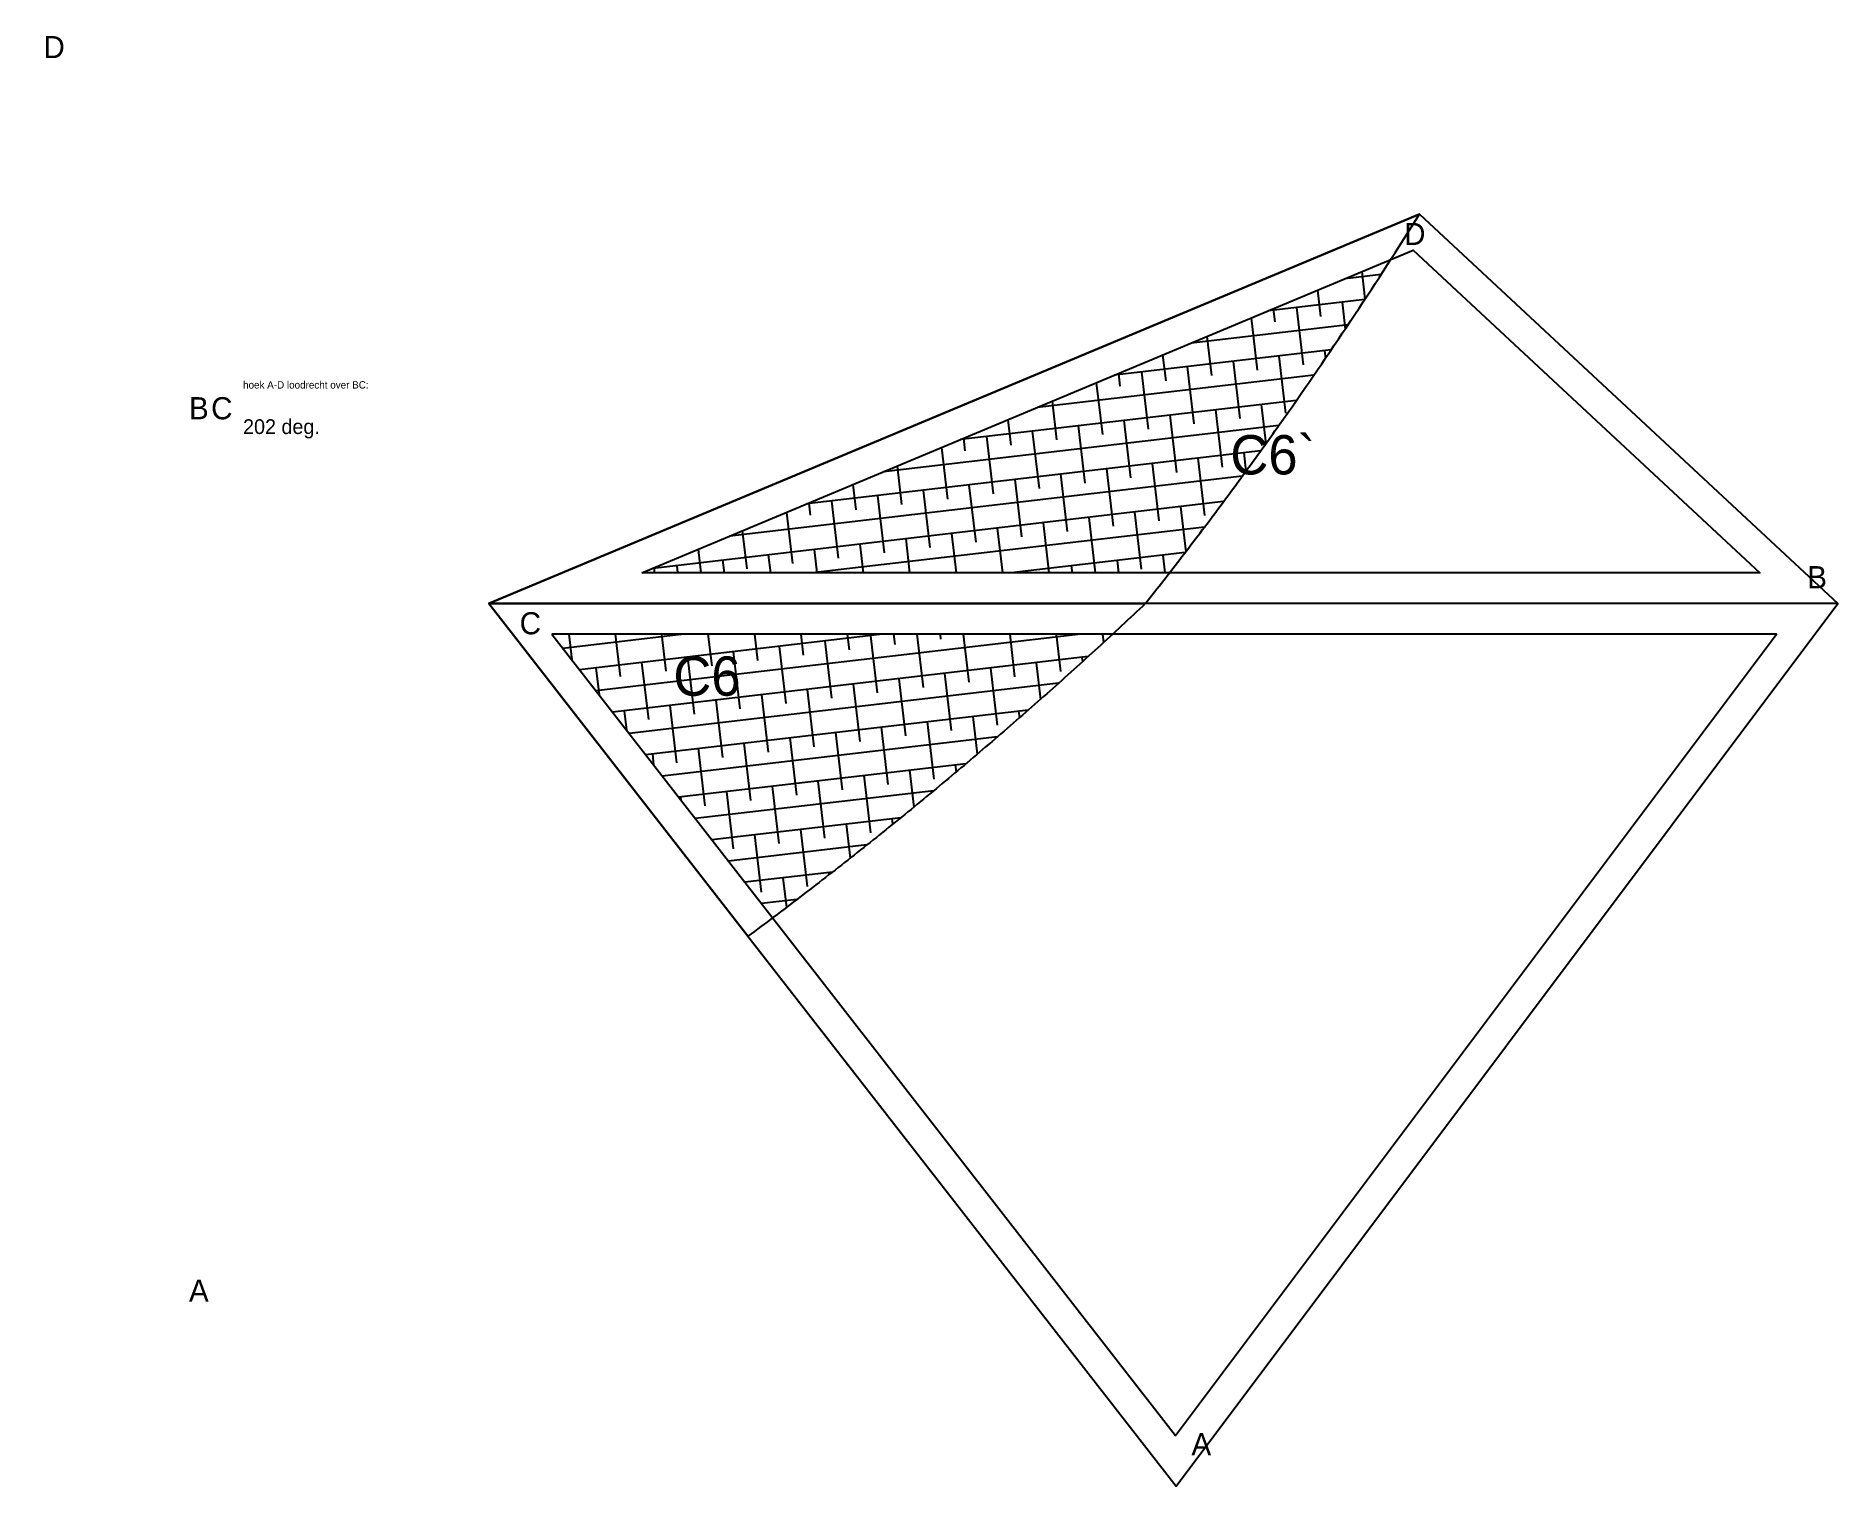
# Model space of a CAD drawing. Extents: x -8646 to 178477, y -34077 to 43180.
# Drawn here: x 174691 to 177622, y 34422 to 36782 of the extents above; entities that cross this region are included whole.
import ezdxf

# ---------------------------------------------------------------- set-up
doc = ezdxf.new("R2010")
doc.units = 0
doc.header["$MEASUREMENT"] = 0
for name, color, linetype in [('08-text.roosters', 7, 'CONTINUOUS'), ('81_roosters.GEVULD', 7, 'CONTINUOUS'), ('81_roosters.hatch', 252, 'CONTINUOUS'), ('81_roosters.offsets', 1, 'CONTINUOUS'), ('81_ROOSTERS_PLINE', 5, 'CONTINUOUS')]:
    doc.layers.add(name, color=color, linetype=linetype)

msp = doc.modelspace()

# ---------------------------------------------------------------- texts
at = {"layer": '08-text.roosters'}
for s, height, p in [('D', 36, (174702.6, 36745.9, -1513.9)), ('D', 36, (176916.3, 36441.8)), ('hoek A-D loodrecht over BC: ', 12, (175027.4, 36208.1)), ('B', 36, (174939.4, 36158.1)), ('C', 36, (174975.4, 36158.1)), ('202 deg.', 24, (175027.4, 36134.1)), ('C6`', 64, (176633.6, 36068.3)), ('B', 36, (177572.2, 35883.1)), ('C', 36, (175477.4, 35808.1)), ('C6', 64, (175727.4, 35708.1)), ('A', 36, (174939.4, 34721.9, -1117.9)), ('A', 36, (176570.3, 34471.9))]:
    msp.add_text(s, height=height, dxfattribs=at).set_placement(p)

# ---------------------------------------------------------------- hatches: boundary and pattern name
at = {"layer": '81_roosters.hatch', "extrusion": (4.16334e-17, 1.56125e-16, -1)}
h = msp.add_hatch(dxfattribs=at)
h.set_pattern_fill('ANSI38', color=256, scale=300, style=0)
h.set_pattern_definition([(173.333, (-176495.31, 35858.085), (-4.3537, -37.2464), []), (263.333, (-176495.31, 35858.085), (28.5391, -78.8465), [93.75, -56.25])])
h.paths.add_polyline_path([(-176894.6, 36418.1), (-176889.4, 36409.9), (-176882.8, 36399.8), (-176876.2, 36389.6), (-176869.7, 36379.4), (-176863, 36369.3), (-176856.4, 36359.1), (-176849.8, 36349), (-176843.1, 36338.9), (-176836.4, 36328.8), (-176829.7, 36318.7), (-176823, 36308.6), (-176816.3, 36298.6), (-176809.5, 36288.5), (-176802.7, 36278.5), (-176795.9, 36268.4), (-176789.1, 36258.4), (-176782.3, 36248.4), (-176775.5, 36238.4), (-176768.6, 36228.4), (-176761.7, 36218.4), (-176754.9, 36208.5), (-176747.9, 36198.5), (-176741, 36188.6), (-176734.1, 36178.6), (-176727.1, 36168.7), (-176720.1, 36158.8), (-176713.1, 36148.9), (-176709.6, 36144), (-176706.1, 36139.1), (-176702.6, 36134.1), (-176699.1, 36129.2), (-176695.6, 36124.3), (-176692.1, 36119.3), (-176688.5, 36114.4), (-176685, 36109.5), (-176681.5, 36104.6), (-176677.9, 36099.7), (-176674.4, 36094.8), (-176670.8, 36089.9), (-176667.3, 36084.9), (-176663.7, 36080), (-176660.1, 36075.2), (-176656.6, 36070.3), (-176653, 36065.4), (-176649.4, 36060.5), (-176645.8, 36055.6), (-176642.3, 36050.7), (-176638.7, 36045.8), (-176635.1, 36041), (-176631.5, 36036.1), (-176627.9, 36031.2), (-176624.3, 36026.3), (-176620.6, 36021.5), (-176617, 36016.6), (-176613.4, 36011.8), (-176609.8, 36006.9), (-176606.2, 36002.1), (-176602.5, 35997.2), (-176598.9, 35992.4), (-176595.2, 35987.5), (-176591.6, 35982.7), (-176588, 35977.9), (-176584.3, 35973), (-176580.6, 35968.2), (-176577, 35963.4), (-176573.3, 35958.6), (-176569.6, 35953.7), (-176566, 35948.9), (-176562.3, 35944.1), (-176558.6, 35939.3), (-176554.9, 35934.5), (-176551.2, 35929.7), (-176547.5, 35924.9), (-176543.8, 35920.1), (-176540.1, 35915.3), (-176536.4, 35910.5), (-176534.5, 35908.1), (-175676.3, 35908.1)])
h.paths.add_polyline_path([(-176441.8, 35808.1), (-176437.5, 35804.1), (-176432.6, 35799.7), (-176427.8, 35795.2), (-176422.9, 35790.7), (-176418.1, 35786.3), (-176413.2, 35781.8), (-176408.3, 35777.4), (-176403.5, 35772.9), (-176398.6, 35768.5), (-176393.7, 35764.1), (-176388.8, 35759.7), (-176383.9, 35755.2), (-176379, 35750.8), (-176374.2, 35746.4), (-176369.3, 35742), (-176364.3, 35737.6), (-176359.4, 35733.2), (-176354.5, 35728.8), (-176349.6, 35724.4), (-176344.7, 35720), (-176339.8, 35715.6), (-176334.8, 35711.3), (-176329.9, 35706.9), (-176325, 35702.5), (-176320, 35698.1), (-176315.1, 35693.8), (-176310.1, 35689.4), (-176305.2, 35685.1), (-176300.2, 35680.7), (-176295.3, 35676.4), (-176290.3, 35672.1), (-176285.3, 35667.7), (-176280.4, 35663.4), (-176275.4, 35659.1), (-176270.4, 35654.8), (-176265.4, 35650.5), (-176260.4, 35646.1), (-176255.4, 35641.8), (-176250.4, 35637.5), (-176245.4, 35633.2), (-176240.4, 35629), (-176235.4, 35624.7), (-176230.4, 35620.4), (-176225.4, 35616.1), (-176220.4, 35611.8), (-176215.4, 35607.6), (-176210.3, 35603.3), (-176205.3, 35599.1), (-176200.3, 35594.8), (-176195.2, 35590.6), (-176190.2, 35586.3), (-176185.1, 35582.1), (-176180.1, 35577.8), (-176175, 35573.6), (-176170, 35569.4), (-176164.9, 35565.2), (-176159.8, 35560.9), (-176154.8, 35556.7), (-176149.7, 35552.5), (-176144.6, 35548.3), (-176139.5, 35544.1), (-176134.4, 35539.9), (-176129.3, 35535.8), (-176124.3, 35531.6), (-176119.2, 35527.4), (-176114.1, 35523.2), (-176108.9, 35519), (-176103.8, 35514.9), (-176098.7, 35510.7), (-176093.6, 35506.6), (-176088.5, 35502.4), (-176083.4, 35498.3), (-176078.2, 35494.1), (-176073.1, 35490), (-176068, 35485.9), (-176062.8, 35481.7), (-176057.7, 35477.6), (-176052.5, 35473.5), (-176047.4, 35469.4), (-176042.2, 35465.3), (-176037.1, 35461.2), (-176031.9, 35457.1), (-176026.7, 35453), (-176021.6, 35448.9), (-176016.4, 35444.8), (-176011.2, 35440.7), (-176006, 35436.7), (-176000.8, 35432.6), (-175995.6, 35428.5), (-175990.5, 35424.5), (-175985.3, 35420.4), (-175980.1, 35416.4), (-175974.9, 35412.3), (-175969.6, 35408.3), (-175964.4, 35404.2), (-175959.2, 35400.2), (-175954, 35396.2), (-175948.8, 35392.2), (-175943.6, 35388.2), (-175938.3, 35384.1), (-175933.1, 35380.1), (-175927.8, 35376.1), (-175922.6, 35372.1), (-175917.4, 35368.1), (-175912.1, 35364.2), (-175906.9, 35360.2), (-175901.6, 35356.2), (-175896.3, 35352.2), (-175891.1, 35348.3), (-175888.9, 35346.6), (-175529.7, 35808.1)])
h.paths.add_polyline_path([(-175743.4, 35692.1), (-175818.1, 35692.1), (-175818.1, 35788.1), (-175743.4, 35788.1)], flags=24)

# ---------------------------------------------------------------- linework, layer by layer
at = {"layer": '81_roosters.GEVULD', "extrusion": (4.16334e-17, 1.56125e-16, -1)}
msp.add_lwpolyline([(-176495.3, 35858.1), (-176499.1, 35862.8), (-176502.8, 35867.6), (-176506.6, 35872.3), (-176510.3, 35877.1), (-176514.1, 35881.9), (-176517.8, 35886.6), (-176521.5, 35891.4), (-176525.2, 35896.2), (-176529, 35901), (-176532.7, 35905.7), (-176536.4, 35910.5), (-176540.1, 35915.3), (-176543.8, 35920.1), (-176547.5, 35924.9), (-176551.2, 35929.7), (-176554.9, 35934.5), (-176558.6, 35939.3), (-176562.3, 35944.1), (-176566, 35948.9), (-176569.6, 35953.7), (-176573.3, 35958.6), (-176577, 35963.4), (-176580.6, 35968.2), (-176584.3, 35973), (-176588, 35977.9), (-176591.6, 35982.7), (-176595.2, 35987.5), (-176598.9, 35992.4), (-176602.5, 35997.2), (-176606.2, 36002.1), (-176609.8, 36006.9), (-176613.4, 36011.8), (-176617, 36016.6), (-176620.6, 36021.5), (-176624.3, 36026.3), (-176627.9, 36031.2), (-176631.5, 36036.1), (-176635.1, 36041), (-176638.7, 36045.8), (-176642.3, 36050.7), (-176645.8, 36055.6), (-176649.4, 36060.5), (-176653, 36065.4), (-176656.6, 36070.3), (-176660.1, 36075.2), (-176663.7, 36080), (-176667.3, 36084.9), (-176670.8, 36089.9), (-176674.4, 36094.8), (-176677.9, 36099.7), (-176681.5, 36104.6), (-176685, 36109.5), (-176688.5, 36114.4), (-176692.1, 36119.3), (-176695.6, 36124.3), (-176699.1, 36129.2), (-176702.6, 36134.1), (-176706.1, 36139.1), (-176709.6, 36144), (-176713.1, 36148.9), (-176720.1, 36158.8), (-176727.1, 36168.7), (-176734.1, 36178.6), (-176741, 36188.6), (-176747.9, 36198.5), (-176754.9, 36208.5), (-176761.7, 36218.4), (-176768.6, 36228.4), (-176775.5, 36238.4), (-176782.3, 36248.4), (-176789.1, 36258.4), (-176795.9, 36268.4), (-176802.7, 36278.5), (-176809.5, 36288.5), (-176816.3, 36298.6), (-176823, 36308.6), (-176829.7, 36318.7), (-176836.4, 36328.8), (-176843.1, 36338.9), (-176849.8, 36349), (-176856.4, 36359.1), (-176863, 36369.3), (-176869.7, 36379.4), (-176876.2, 36389.6), (-176882.8, 36399.8), (-176889.4, 36409.9), (-176895.9, 36420.1), (-176902.5, 36430.3), (-176909, 36440.6), (-176915.5, 36450.8), (-176921.9, 36461), (-176928.4, 36471.3), (-176934.8, 36481.5), (-176941.3, 36491.8), (-175427.4, 35858.1), (-176495.3, 35858.1)], dxfattribs=at)
at = {"layer": '81_roosters.GEVULD', "extrusion": (-2.98372e-16, -7.63278e-16, -1)}
msp.add_lwpolyline([(-176495.3, 35858.1), (-176490.5, 35853.6), (-176485.7, 35849), (-176480.9, 35844.5), (-176476.1, 35840), (-176471.3, 35835.5), (-176466.5, 35831), (-176461.6, 35826.5), (-176456.8, 35822), (-176452, 35817.6), (-176447.2, 35813.1), (-176442.3, 35808.6), (-176437.5, 35804.1), (-176432.6, 35799.7), (-176427.8, 35795.2), (-176422.9, 35790.7), (-176418.1, 35786.3), (-176413.2, 35781.8), (-176408.3, 35777.4), (-176403.5, 35772.9), (-176398.6, 35768.5), (-176393.7, 35764.1), (-176388.8, 35759.7), (-176383.9, 35755.2), (-176379, 35750.8), (-176374.2, 35746.4), (-176369.3, 35742), (-176364.3, 35737.6), (-176359.4, 35733.2), (-176354.5, 35728.8), (-176349.6, 35724.4), (-176344.7, 35720), (-176339.8, 35715.6), (-176334.8, 35711.3), (-176329.9, 35706.9), (-176325, 35702.5), (-176320, 35698.1), (-176315.1, 35693.8), (-176310.1, 35689.4), (-176305.2, 35685.1), (-176300.2, 35680.7), (-176295.3, 35676.4), (-176290.3, 35672.1), (-176285.3, 35667.7), (-176280.4, 35663.4), (-176275.4, 35659.1), (-176270.4, 35654.8), (-176265.4, 35650.5), (-176260.4, 35646.1), (-176255.4, 35641.8), (-176250.4, 35637.5), (-176245.4, 35633.2), (-176240.4, 35629), (-176235.4, 35624.7), (-176230.4, 35620.4), (-176225.4, 35616.1), (-176220.4, 35611.8), (-176215.4, 35607.6), (-176210.3, 35603.3), (-176205.3, 35599.1), (-176200.3, 35594.8), (-176195.2, 35590.6), (-176190.2, 35586.3), (-176185.1, 35582.1), (-176180.1, 35577.8), (-176175, 35573.6), (-176170, 35569.4), (-176164.9, 35565.2), (-176159.8, 35560.9), (-176154.8, 35556.7), (-176149.7, 35552.5), (-176144.6, 35548.3), (-176139.5, 35544.1), (-176134.4, 35539.9), (-176129.3, 35535.8), (-176124.3, 35531.6), (-176119.2, 35527.4), (-176114.1, 35523.2), (-176108.9, 35519), (-176103.8, 35514.9), (-176098.7, 35510.7), (-176093.6, 35506.6), (-176088.5, 35502.4), (-176083.4, 35498.3), (-176078.2, 35494.1), (-176073.1, 35490), (-176068, 35485.9), (-176062.8, 35481.7), (-176057.7, 35477.6), (-176052.5, 35473.5), (-176047.4, 35469.4), (-176042.2, 35465.3), (-176037.1, 35461.2), (-176031.9, 35457.1), (-176026.7, 35453), (-176021.6, 35448.9), (-176016.4, 35444.8), (-176011.2, 35440.7), (-176006, 35436.7), (-176000.8, 35432.6), (-175995.6, 35428.5), (-175990.5, 35424.5), (-175985.3, 35420.4), (-175980.1, 35416.4), (-175974.9, 35412.3), (-175969.6, 35408.3), (-175964.4, 35404.2), (-175959.2, 35400.2), (-175954, 35396.2), (-175948.8, 35392.2), (-175943.6, 35388.2), (-175938.3, 35384.1), (-175933.1, 35380.1), (-175927.8, 35376.1), (-175922.6, 35372.1), (-175917.4, 35368.1), (-175912.1, 35364.2), (-175906.9, 35360.2), (-175901.6, 35356.2), (-175896.3, 35352.2), (-175891.1, 35348.3), (-175885.8, 35344.3), (-175880.5, 35340.3), (-175875.3, 35336.4), (-175870, 35332.4), (-175864.7, 35328.5), (-175859.4, 35324.6), (-175854.1, 35320.6), (-175848.8, 35316.7), (-175427.4, 35858.1), (-176495.3, 35858.1)], dxfattribs=at)
at = {"layer": '81_roosters.offsets', "flags": 128}
for points in [[(175427.4, 35858.1), (176941.3, 36491.8), (177622.2, 35858.1)], [(175676.3, 35908.1), (176930.8, 36433.2), (177495, 35908.1)], [(175427.4, 35858.1), (176545.3, 34421.9), (177622.2, 35858.1)], [(175529.7, 35808.1), (176544.6, 34504.3), (177522.2, 35808.1)]]:
    msp.add_lwpolyline(points, close=True, dxfattribs=at)
at = {"layer": '81_ROOSTERS_PLINE', "extrusion": (-0.927535, -0.373735, -1.11022e-16)}
msp.add_lwpolyline([(31838.7, -1067.9), (31833.9, -1071.7), (31829.2, -1075.4), (31824.4, -1079.2), (31819.6, -1082.9), (31814.9, -1086.6), (31810.1, -1090.4), (31805.3, -1094.1), (31800.6, -1097.8), (31795.8, -1101.6), (31791, -1105.3), (31786.2, -1109), (31781.4, -1112.7), (31776.6, -1116.4), (31771.8, -1120.1), (31767, -1123.8), (31762.2, -1127.5), (31757.4, -1131.2), (31752.6, -1134.9), (31747.8, -1138.6), (31743, -1142.2), (31738.2, -1145.9), (31733.4, -1149.6), (31728.5, -1153.2), (31723.7, -1156.9), (31718.9, -1160.5), (31714, -1164.2), (31709.2, -1167.8), (31704.4, -1171.5), (31699.5, -1175.1), (31694.7, -1178.8), (31689.8, -1182.4), (31685, -1186), (31680.1, -1189.6), (31675.3, -1193.2), (31670.4, -1196.9), (31665.5, -1200.5), (31660.7, -1204.1), (31655.8, -1207.7), (31650.9, -1211.3), (31646, -1214.8), (31641.2, -1218.4), (31636.3, -1222), (31631.4, -1225.6), (31626.5, -1229.2), (31621.6, -1232.7), (31616.7, -1236.3), (31611.8, -1239.9), (31606.9, -1243.4), (31602, -1247), (31597.1, -1250.5), (31592.2, -1254), (31587.2, -1257.6), (31582.3, -1261.1), (31577.4, -1264.7), (31572.5, -1268.2), (31567.6, -1271.7), (31562.6, -1275.2), (31557.7, -1278.7), (31552.7, -1282.2), (31547.8, -1285.7), (31537.9, -1292.7), (31528, -1299.7), (31518.1, -1306.7), (31508.2, -1313.6), (31498.2, -1320.5), (31488.3, -1327.4), (31478.3, -1334.3), (31468.3, -1341.2), (31458.4, -1348.1), (31448.4, -1354.9), (31438.3, -1361.7), (31428.3, -1368.5), (31418.3, -1375.3), (31408.2, -1382.1), (31398.2, -1388.8), (31388.1, -1395.6), (31378, -1402.3), (31367.9, -1409), (31357.8, -1415.7), (31347.7, -1422.3), (31337.6, -1429), (31327.5, -1435.6), (31317.3, -1442.2), (31307.2, -1448.8), (31297, -1455.4), (31286.8, -1462), (31276.6, -1468.5), (31266.4, -1475.1), (31256.2, -1481.6), (31246, -1488.1), (31235.7, -1494.5), (31225.5, -1501), (31215.2, -1507.4), (31204.9, -1513.9), (31838.7, 0), (31838.7, -1067.9)], dxfattribs=at)
at = {"layer": '81_ROOSTERS_PLINE', "extrusion": (0.927535, 0.373735, 4.996e-16)}
msp.add_lwpolyline([(-31204.9, -1513.9), (-31838.7, -2194.8), (-31838.7, -1067.9), (-31833.9, -1071.7), (-31829.2, -1075.4), (-31824.4, -1079.2), (-31819.6, -1082.9), (-31814.9, -1086.6), (-31810.1, -1090.4), (-31805.3, -1094.1), (-31800.6, -1097.8), (-31795.8, -1101.6), (-31791, -1105.3), (-31786.2, -1109), (-31781.4, -1112.7), (-31776.6, -1116.4), (-31771.8, -1120.1), (-31767, -1123.8), (-31762.2, -1127.5), (-31757.4, -1131.2), (-31752.6, -1134.9), (-31747.8, -1138.6), (-31743, -1142.2), (-31738.2, -1145.9), (-31733.4, -1149.6), (-31728.5, -1153.2), (-31723.7, -1156.9), (-31718.9, -1160.5), (-31714, -1164.2), (-31709.2, -1167.8), (-31704.4, -1171.5), (-31699.5, -1175.1), (-31694.7, -1178.8), (-31689.8, -1182.4), (-31685, -1186), (-31680.1, -1189.6), (-31675.3, -1193.2), (-31670.4, -1196.9), (-31665.5, -1200.5), (-31660.7, -1204.1), (-31655.8, -1207.7), (-31650.9, -1211.3), (-31646, -1214.8), (-31641.2, -1218.4), (-31636.3, -1222), (-31631.4, -1225.6), (-31626.5, -1229.2), (-31621.6, -1232.7), (-31616.7, -1236.3), (-31611.8, -1239.9), (-31606.9, -1243.4), (-31602, -1247), (-31597.1, -1250.5), (-31592.2, -1254), (-31587.2, -1257.6), (-31582.3, -1261.1), (-31577.4, -1264.7), (-31572.5, -1268.2), (-31567.6, -1271.7), (-31562.6, -1275.2), (-31557.7, -1278.7), (-31552.7, -1282.2), (-31547.8, -1285.7), (-31537.9, -1292.7), (-31528, -1299.7), (-31518.1, -1306.7), (-31508.2, -1313.6), (-31498.2, -1320.5), (-31488.3, -1327.4), (-31478.3, -1334.3), (-31468.3, -1341.2), (-31458.4, -1348.1), (-31448.4, -1354.9), (-31438.3, -1361.7), (-31428.3, -1368.5), (-31418.3, -1375.3), (-31408.2, -1382.1), (-31398.2, -1388.8), (-31388.1, -1395.6), (-31378, -1402.3), (-31367.9, -1409), (-31357.8, -1415.7), (-31347.7, -1422.3), (-31337.6, -1429), (-31327.5, -1435.6), (-31317.3, -1442.2), (-31307.2, -1448.8), (-31297, -1455.4), (-31286.8, -1462), (-31276.6, -1468.5), (-31266.4, -1475.1), (-31256.2, -1481.6), (-31246, -1488.1), (-31235.7, -1494.5), (-31225.5, -1501), (-31215.2, -1507.4), (-31204.9, -1513.9)], dxfattribs=at)
at = {"layer": '81_ROOSTERS_PLINE'}
for points in [[(176941.3, 36491.8), (177622.2, 35858.1), (176495.3, 35858.1), (176499.1, 35862.8), (176502.8, 35867.6), (176506.6, 35872.3), (176510.3, 35877.1), (176514.1, 35881.9), (176517.8, 35886.6), (176521.5, 35891.4), (176525.2, 35896.2), (176529, 35901), (176532.7, 35905.7), (176536.4, 35910.5), (176540.1, 35915.3), (176543.8, 35920.1), (176547.5, 35924.9), (176551.2, 35929.7), (176554.9, 35934.5), (176558.6, 35939.3), (176562.3, 35944.1), (176566, 35948.9), (176569.6, 35953.7), (176573.3, 35958.6), (176577, 35963.4), (176580.6, 35968.2), (176584.3, 35973), (176588, 35977.9), (176591.6, 35982.7), (176595.2, 35987.5), (176598.9, 35992.4), (176602.5, 35997.2), (176606.2, 36002.1), (176609.8, 36006.9), (176613.4, 36011.8), (176617, 36016.6), (176620.6, 36021.5), (176624.3, 36026.3), (176627.9, 36031.2), (176631.5, 36036.1), (176635.1, 36041), (176638.7, 36045.8), (176642.3, 36050.7), (176645.8, 36055.6), (176649.4, 36060.5), (176653, 36065.4), (176656.6, 36070.3), (176660.1, 36075.2), (176663.7, 36080), (176667.3, 36084.9), (176670.8, 36089.9), (176674.4, 36094.8), (176677.9, 36099.7), (176681.5, 36104.6), (176685, 36109.5), (176688.5, 36114.4), (176692.1, 36119.3), (176695.6, 36124.3), (176699.1, 36129.2), (176702.6, 36134.1), (176706.1, 36139.1), (176709.6, 36144), (176713.1, 36148.9), (176720.1, 36158.8), (176727.1, 36168.7), (176734.1, 36178.6), (176741, 36188.6), (176747.9, 36198.5), (176754.9, 36208.5), (176761.7, 36218.4), (176768.6, 36228.4), (176775.5, 36238.4), (176782.3, 36248.4), (176789.1, 36258.4), (176795.9, 36268.4), (176802.7, 36278.5), (176809.5, 36288.5), (176816.3, 36298.6), (176823, 36308.6), (176829.7, 36318.7), (176836.4, 36328.8), (176843.1, 36338.9), (176849.8, 36349), (176856.4, 36359.1), (176863, 36369.3), (176869.7, 36379.4), (176876.2, 36389.6), (176882.8, 36399.8), (176889.4, 36409.9), (176895.9, 36420.1), (176902.5, 36430.3), (176909, 36440.6), (176915.5, 36450.8), (176921.9, 36461), (176928.4, 36471.3), (176934.8, 36481.5), (176941.3, 36491.8)], [(175848.8, 35316.7), (176545.3, 34421.9), (177622.2, 35858.1), (176495.3, 35858.1), (176490.5, 35853.6), (176485.7, 35849), (176480.9, 35844.5), (176476.1, 35840), (176471.3, 35835.5), (176466.5, 35831), (176461.6, 35826.5), (176456.8, 35822), (176452, 35817.6), (176447.2, 35813.1), (176442.3, 35808.6), (176437.5, 35804.1), (176432.6, 35799.7), (176427.8, 35795.2), (176422.9, 35790.7), (176418.1, 35786.3), (176413.2, 35781.8), (176408.3, 35777.4), (176403.5, 35772.9), (176398.6, 35768.5), (176393.7, 35764.1), (176388.8, 35759.7), (176383.9, 35755.2), (176379, 35750.8), (176374.2, 35746.4), (176369.3, 35742), (176364.3, 35737.6), (176359.4, 35733.2), (176354.5, 35728.8), (176349.6, 35724.4), (176344.7, 35720), (176339.8, 35715.6), (176334.8, 35711.3), (176329.9, 35706.9), (176325, 35702.5), (176320, 35698.1), (176315.1, 35693.8), (176310.1, 35689.4), (176305.2, 35685.1), (176300.2, 35680.7), (176295.3, 35676.4), (176290.3, 35672.1), (176285.3, 35667.7), (176280.4, 35663.4), (176275.4, 35659.1), (176270.4, 35654.8), (176265.4, 35650.5), (176260.4, 35646.1), (176255.4, 35641.8), (176250.4, 35637.5), (176245.4, 35633.2), (176240.4, 35629), (176235.4, 35624.7), (176230.4, 35620.4), (176225.4, 35616.1), (176220.4, 35611.8), (176215.4, 35607.6), (176210.3, 35603.3), (176205.3, 35599.1), (176200.3, 35594.8), (176195.2, 35590.6), (176190.2, 35586.3), (176185.1, 35582.1), (176180.1, 35577.8), (176175, 35573.6), (176170, 35569.4), (176164.9, 35565.2), (176159.8, 35560.9), (176154.8, 35556.7), (176149.7, 35552.5), (176144.6, 35548.3), (176139.5, 35544.1), (176134.4, 35539.9), (176129.3, 35535.8), (176124.3, 35531.6), (176119.2, 35527.4), (176114.1, 35523.2), (176108.9, 35519), (176103.8, 35514.9), (176098.7, 35510.7), (176093.6, 35506.6), (176088.5, 35502.4), (176083.4, 35498.3), (176078.2, 35494.1), (176073.1, 35490), (176068, 35485.9), (176062.8, 35481.7), (176057.7, 35477.6), (176052.5, 35473.5), (176047.4, 35469.4), (176042.2, 35465.3), (176037.1, 35461.2), (176031.9, 35457.1), (176026.7, 35453), (176021.6, 35448.9), (176016.4, 35444.8), (176011.2, 35440.7), (176006, 35436.7), (176000.8, 35432.6), (175995.6, 35428.5), (175990.5, 35424.5), (175985.3, 35420.4), (175980.1, 35416.4), (175974.9, 35412.3), (175969.6, 35408.3), (175964.4, 35404.2), (175959.2, 35400.2), (175954, 35396.2), (175948.8, 35392.2), (175943.6, 35388.2), (175938.3, 35384.1), (175933.1, 35380.1), (175927.8, 35376.1), (175922.6, 35372.1), (175917.4, 35368.1), (175912.1, 35364.2), (175906.9, 35360.2), (175901.6, 35356.2), (175896.3, 35352.2), (175891.1, 35348.3), (175885.8, 35344.3), (175880.5, 35340.3), (175875.3, 35336.4), (175870, 35332.4), (175864.7, 35328.5), (175859.4, 35324.6), (175854.1, 35320.6), (175848.8, 35316.7)]]:
    msp.add_lwpolyline(points, dxfattribs=at)
at = {"layer": '81_ROOSTERS_PLINE', "extrusion": (-1, -5.37954e-16, 1.66533e-16)}
msp.add_lwpolyline([(-36158.1, -1067.9), (-36153.6, -1063.1), (-36149, -1058.3), (-36144.5, -1053.5), (-36140, -1048.7), (-36135.5, -1043.9), (-36131, -1039.1), (-36126.5, -1034.2), (-36122, -1029.4), (-36117.6, -1024.6), (-36113.1, -1019.7), (-36108.6, -1014.9), (-36104.1, -1010.1), (-36099.7, -1005.2), (-36095.2, -1000.4), (-36090.7, -995.5), (-36086.3, -990.7), (-36081.8, -985.8), (-36077.4, -980.9), (-36072.9, -976.1), (-36068.5, -971.2), (-36064.1, -966.3), (-36059.7, -961.4), (-36055.2, -956.5), (-36050.8, -951.6), (-36046.4, -946.7), (-36042, -941.8), (-36037.6, -936.9), (-36033.2, -932), (-36028.8, -927.1), (-36024.4, -922.2), (-36020, -917.3), (-36015.6, -912.4), (-36011.3, -907.4), (-36006.9, -902.5), (-36002.5, -897.6), (-35998.1, -892.6), (-35993.8, -887.7), (-35989.4, -882.7), (-35985.1, -877.8), (-35980.7, -872.8), (-35976.4, -867.9), (-35972.1, -862.9), (-35967.7, -857.9), (-35963.4, -853), (-35959.1, -848), (-35954.8, -843), (-35950.5, -838), (-35946.1, -833), (-35941.8, -828), (-35937.5, -823), (-35933.2, -818), (-35929, -813), (-35924.7, -808), (-35920.4, -803), (-35916.1, -798), (-35911.8, -793), (-35907.6, -787.9), (-35903.3, -782.9), (-35899.1, -777.9), (-35894.8, -772.9), (-35890.6, -767.8), (-35886.3, -762.8), (-35882.1, -757.7), (-35877.8, -752.7), (-35873.6, -747.6), (-35869.4, -742.6), (-35865.2, -737.5), (-35860.9, -732.4), (-35856.7, -727.4), (-35852.5, -722.3), (-35848.3, -717.2), (-35844.1, -712.1), (-35839.9, -707), (-35835.8, -701.9), (-35831.6, -696.8), (-35827.4, -691.7), (-35823.2, -686.6), (-35819, -681.5), (-35814.9, -676.4), (-35810.7, -671.3), (-35806.6, -666.2), (-35802.4, -661.1), (-35798.3, -656), (-35794.1, -650.8), (-35790, -645.7), (-35785.9, -640.6), (-35781.7, -635.4), (-35777.6, -630.3), (-35773.5, -625.1), (-35769.4, -620), (-35765.3, -614.8), (-35761.2, -609.7), (-35757.1, -604.5), (-35753, -599.3), (-35748.9, -594.2), (-35744.8, -589), (-35740.7, -583.8), (-35736.7, -578.6), (-35732.6, -573.4), (-35728.5, -568.2), (-35724.5, -563), (-35720.4, -557.9), (-35716.4, -552.7), (-35712.3, -547.4), (-35708.3, -542.2), (-35704.2, -537), (-35700.2, -531.8), (-35696.2, -526.6), (-35692.2, -521.4), (-35688.2, -516.1), (-35684.1, -510.9), (-35680.1, -505.7), (-35676.1, -500.4), (-35672.1, -495.2), (-35668.1, -490), (-35664.2, -484.7), (-35660.2, -479.5), (-35656.2, -474.2), (-35652.2, -468.9), (-35648.3, -463.7), (-35644.3, -458.4), (-35640.3, -453.1), (-35636.4, -447.9), (-35632.4, -442.6), (-35628.5, -437.3), (-35624.6, -432), (-35620.6, -426.7), (-35616.7, -421.4), (-36158.1, 0), (-36158.1, -1067.9)], dxfattribs=at)
at = {"layer": '81_ROOSTERS_PLINE', "extrusion": (1, 9.38648e-17, 1.11022e-16)}
msp.add_lwpolyline([(35616.7, -421.4), (34721.9, -1117.9), (36158.1, -2194.8), (36158.1, -1067.9), (36153.6, -1063.1), (36149, -1058.3), (36144.5, -1053.5), (36140, -1048.7), (36135.5, -1043.9), (36131, -1039.1), (36126.5, -1034.2), (36122, -1029.4), (36117.6, -1024.6), (36113.1, -1019.7), (36108.6, -1014.9), (36104.1, -1010.1), (36099.7, -1005.2), (36095.2, -1000.4), (36090.7, -995.5), (36086.3, -990.7), (36081.8, -985.8), (36077.4, -980.9), (36072.9, -976.1), (36068.5, -971.2), (36064.1, -966.3), (36059.7, -961.4), (36055.2, -956.5), (36050.8, -951.6), (36046.4, -946.7), (36042, -941.8), (36037.6, -936.9), (36033.2, -932), (36028.8, -927.1), (36024.4, -922.2), (36020, -917.3), (36015.6, -912.4), (36011.3, -907.4), (36006.9, -902.5), (36002.5, -897.6), (35998.1, -892.6), (35993.8, -887.7), (35989.4, -882.7), (35985.1, -877.8), (35980.7, -872.8), (35976.4, -867.9), (35972.1, -862.9), (35967.7, -857.9), (35963.4, -853), (35959.1, -848), (35954.8, -843), (35950.5, -838), (35946.1, -833), (35941.8, -828), (35937.5, -823), (35933.2, -818), (35929, -813), (35924.7, -808), (35920.4, -803), (35916.1, -798), (35911.8, -793), (35907.6, -787.9), (35903.3, -782.9), (35899.1, -777.9), (35894.8, -772.9), (35890.6, -767.8), (35886.3, -762.8), (35882.1, -757.7), (35877.8, -752.7), (35873.6, -747.6), (35869.4, -742.6), (35865.2, -737.5), (35860.9, -732.4), (35856.7, -727.4), (35852.5, -722.3), (35848.3, -717.2), (35844.1, -712.1), (35839.9, -707), (35835.8, -701.9), (35831.6, -696.8), (35827.4, -691.7), (35823.2, -686.6), (35819, -681.5), (35814.9, -676.4), (35810.7, -671.3), (35806.6, -666.2), (35802.4, -661.1), (35798.3, -656), (35794.1, -650.8), (35790, -645.7), (35785.9, -640.6), (35781.7, -635.4), (35777.6, -630.3), (35773.5, -625.1), (35769.4, -620), (35765.3, -614.8), (35761.2, -609.7), (35757.1, -604.5), (35753, -599.3), (35748.9, -594.2), (35744.8, -589), (35740.7, -583.8), (35736.7, -578.6), (35732.6, -573.4), (35728.5, -568.2), (35724.5, -563), (35720.4, -557.9), (35716.4, -552.7), (35712.3, -547.4), (35708.3, -542.2), (35704.2, -537), (35700.2, -531.8), (35696.2, -526.6), (35692.2, -521.4), (35688.2, -516.1), (35684.1, -510.9), (35680.1, -505.7), (35676.1, -500.4), (35672.1, -495.2), (35668.1, -490), (35664.2, -484.7), (35660.2, -479.5), (35656.2, -474.2), (35652.2, -468.9), (35648.3, -463.7), (35644.3, -458.4), (35640.3, -453.1), (35636.4, -447.9), (35632.4, -442.6), (35628.5, -437.3), (35624.6, -432), (35620.6, -426.7), (35616.7, -421.4)], dxfattribs=at)

msp.set_redraw_order([(e.dxf.handle, doc.entitydb.next_handle()) for e in msp.query("TEXT MTEXT ATTDEF DIMENSION ARC_DIMENSION")])  # texts and dimensions are drawn at this point

doc.saveas('drawing.dxf')
